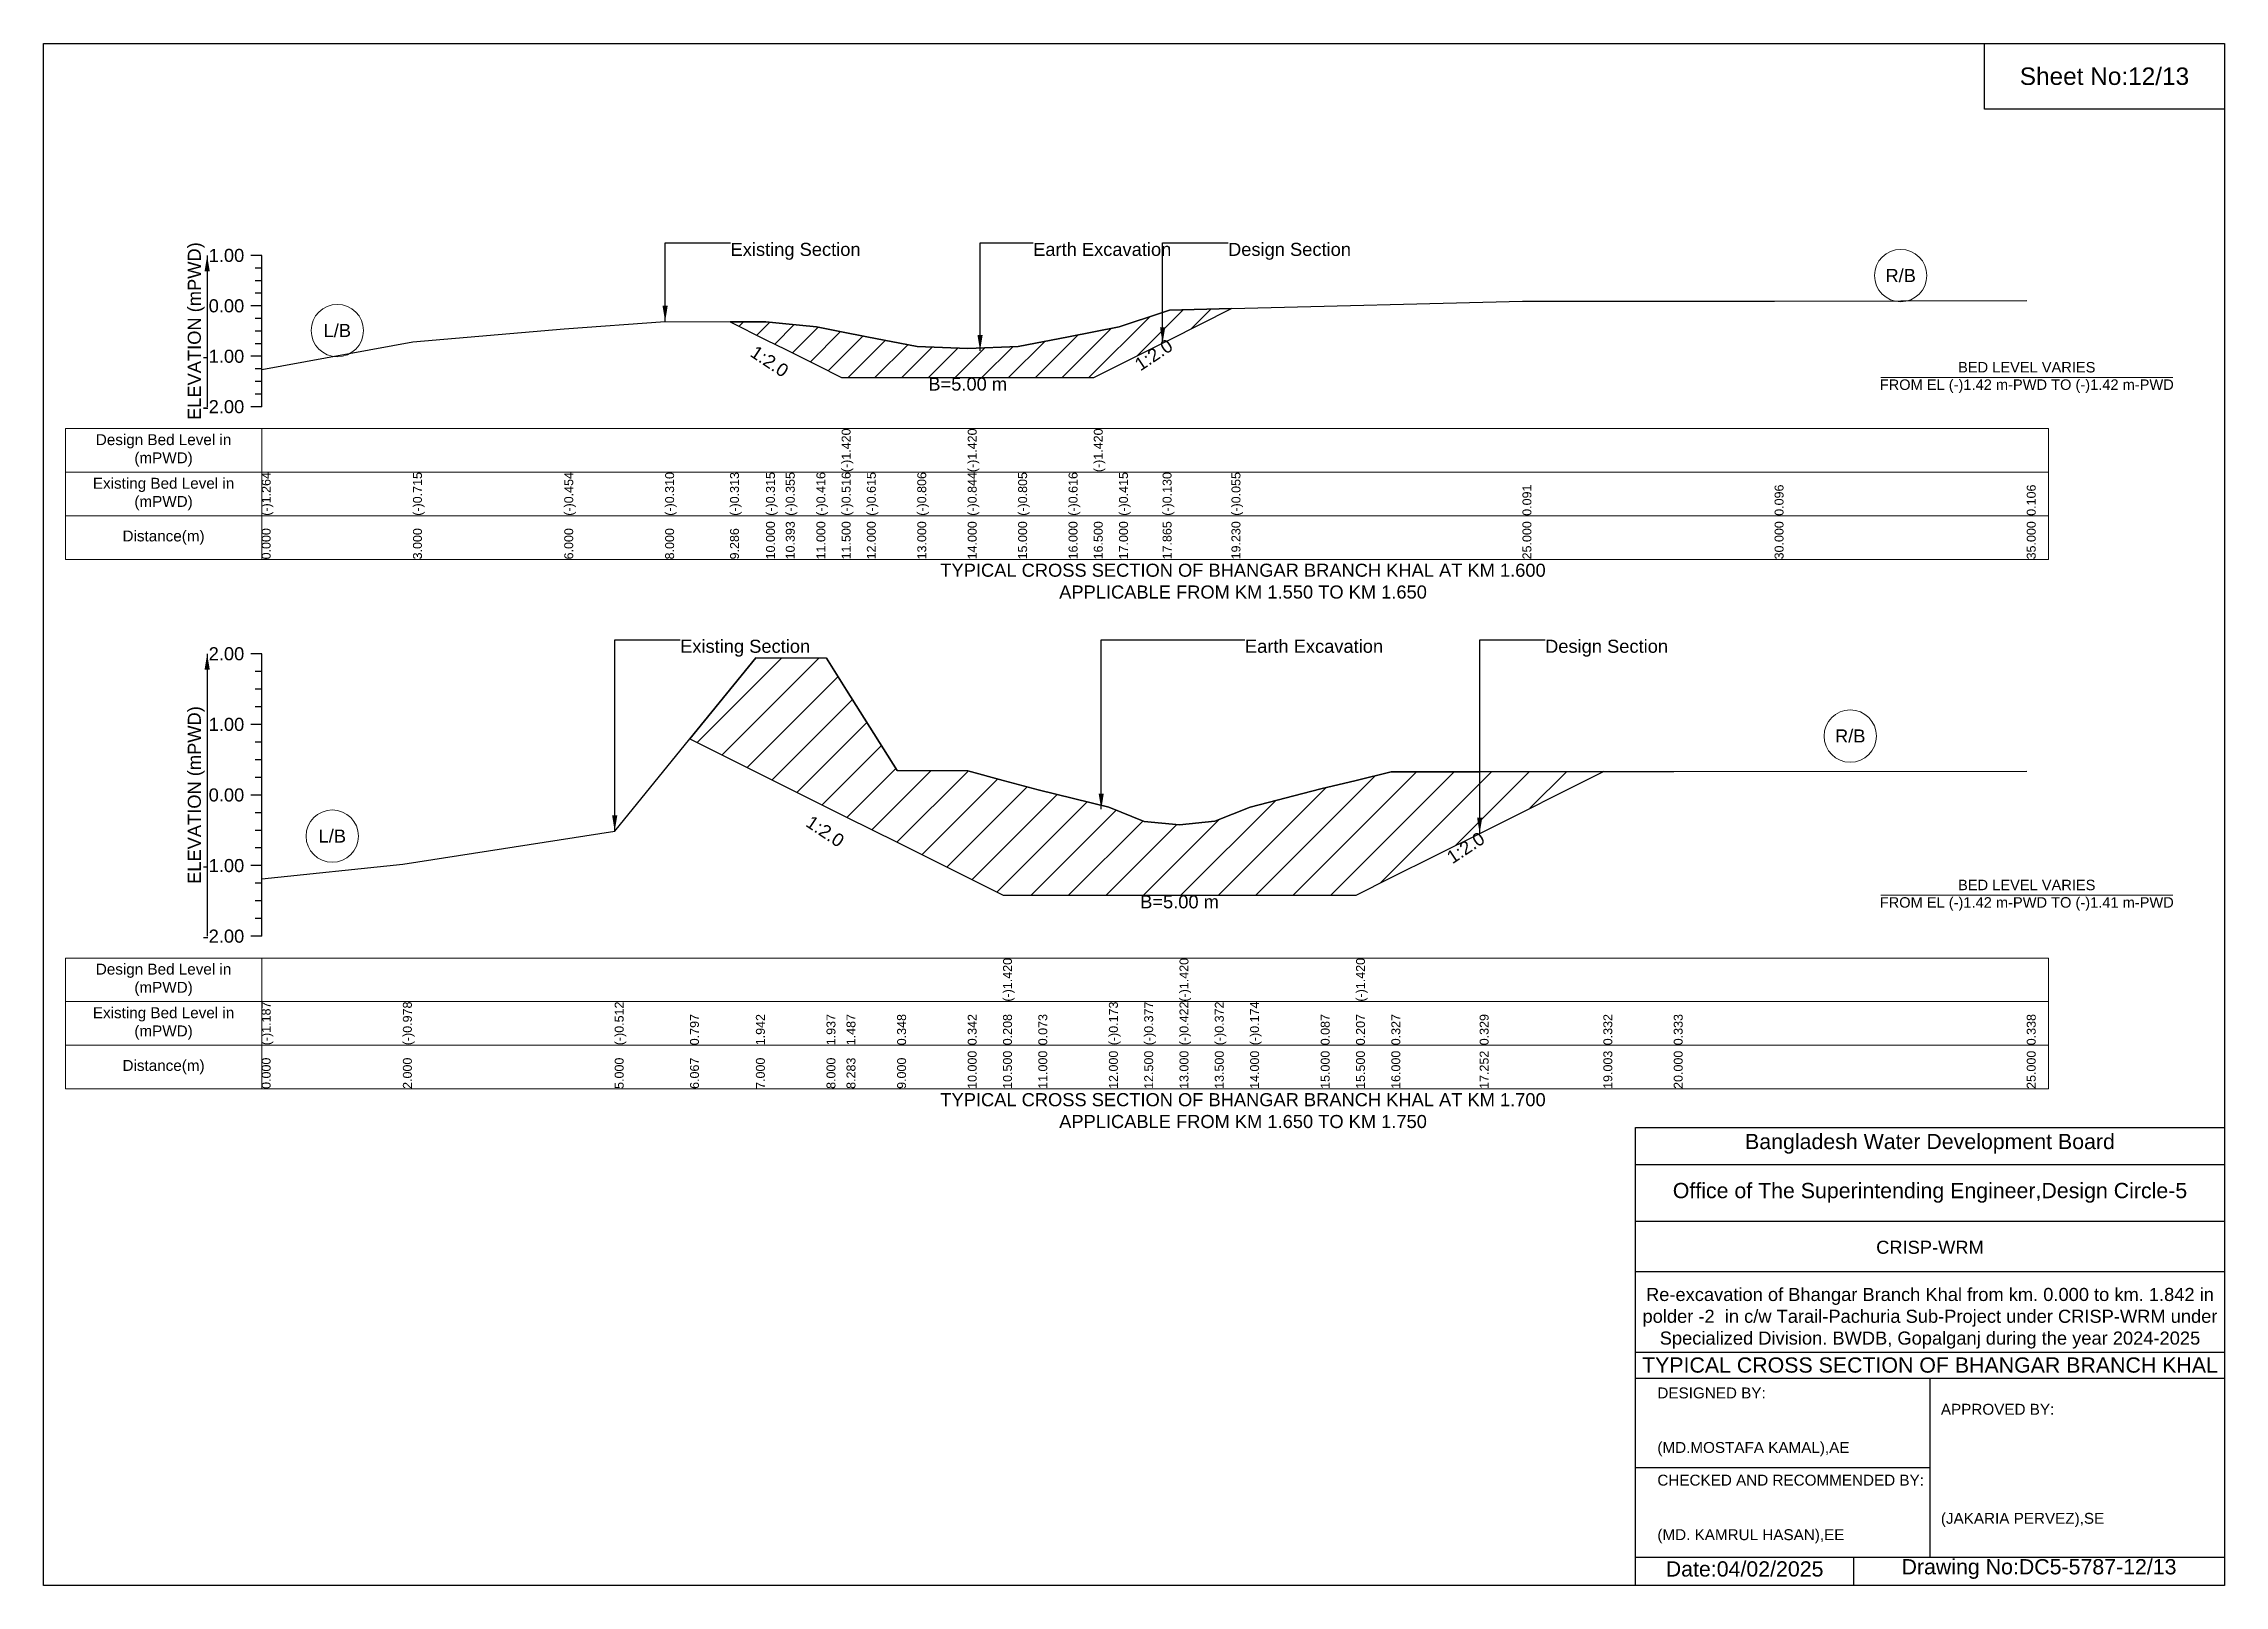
# Model space of a CAD drawing. Header units: inches. Extents: x 91000 to 238000, y -13637 to 0.
# Drawn here: x 210000 to 218000, y -5656 to 0 of the extents above; entities that cross this region are included whole.
import ezdxf

# ---------------------------------------------------------------- set-up
doc = ezdxf.new("R2010")
doc.units = ezdxf.units.IN
doc.header["$LTSCALE"] = 7
doc.header["$MEASUREMENT"] = 0
for name, color, linetype, lineweight in [('Cross section Data Border', 7, 'Continuous', 9), ('Cross Section Labels', 7, 'Continuous', 9), ('Existing_Bed_Level for Xsection', 7, 'Continuous', 25)]:
    doc.layers.add(name, color=color, linetype=linetype, lineweight=lineweight)
doc.styles.get("Standard").update_dxf_attribs({"font": 'arial.ttf'})
doc.dimstyles.get("Standard").update_dxf_attribs({"dimtxt": 0.18, "dimasz": 0.18, "dimexe": 0.18, "dimexo": 0.0625, "dimgap": 0.09, "dimtad": 0, "dimtih": 1, "dimtoh": 1, "dimdec": 4, "dimzin": 0, "dimdsep": 46, "dimtxsty": 'Standard', "dimcen": 0.09, "dimadec": 0, "dimazin": 0, "dimtfac": 1, "dimtdec": 4, "dimtofl": 0, "dimtmove": 0, "dimatfit": 3, "dimfxl": 1, "dimtolj": 1, "dimtzin": 0, "dimarcsym": 0})

msp = doc.modelspace()

# ---------------------------------------------------------------- texts
at = {"attachment_point": 5}
for s, insert, char_height in [('Sheet No:12/13', (217560, -120), 64), ('Bangladesh Water Development Board', (216920, -4036), 56), ('Office of The Superintending Engineer,Design Circle-5', (216920, -4216), 56)]:
    msp.add_mtext(s, dxfattribs=dict(at, insert=insert, char_height=char_height))
for s, insert, char_height, width, attachment_point in [('CRISP-WRM', (216920, -4416), 48, 2240, 5), ('Re-excavation of Bhangar Branch Khal from km. 0.000 to km. 1.842 in polder -2  in c/w Tarail-Pachuria Sub-Project under CRISP-WRM under Specialized Division. BWDB, Gopalganj during the year 2024-2025', (216920, -4676), 48, 2160, 5), ('TYPICAL CROSS SECTION OF BHANGAR BRANCH KHAL', (216920, -4848), 56, 2240, 5), ('DESIGNED BY:^J^J^J(MD.MOSTAFA KAMAL),AE', (215920, -5056), 40, 1120, 4), ('APPROVED BY:^J^J^J^J^J^J(JAKARIA PERVEZ),SE', (216960, -5216), 40, 1120, 4), ('CHECKED AND RECOMMENDED BY:^J^J^J(MD. KAMRUL HASAN),EE', (215920, -5376), 40, 1120, 4), ('Date:04/02/2025', (216240, -5596), 56, 1120, 5), ('Drawing No:DC5-5787-12/13', (217320, -5596), 56, 1760, 5)]:
    msp.add_mtext(s, dxfattribs=dict(insert=insert, char_height=char_height, width=width, attachment_point=attachment_point))
at = {"layer": 'Cross section Data Border', "char_height": 40, "width": 640, "attachment_point": 5}
for s, insert in [('Design Bed Level in (mPWD)', (210440, -1492.2)), ('Existing Bed Level in (mPWD)', (210440, -1652.2)), ('Distance(m)', (210440, -1812.2)), ('Design Bed Level in (mPWD)', (210440, -3434.6)), ('Existing Bed Level in (mPWD)', (210440, -3594.6)), ('Distance(m)', (210440, -3754.6))]:
    msp.add_mtext(s, dxfattribs=dict(at, insert=insert))
at = {"layer": 'Cross Section Labels'}
for s, insert, char_height, attachment_point in [('Existing Section', (212520, -730.9), 48, 1), ('Earth Excavation', (213630, -730.9), 48, 1), ('Design Section', (214345, -730.9), 48, 1), ('R/B', (216812.5, -851), 48, 5), ('L/B', (211077.5, -1052.7), 48, 5), ('BED LEVEL VARIES ^JFROM EL (-)1.42 m-PWD TO (-)1.42 m-PWD', (217275, -1224.9), 38.4, 5), ('B=5.00 m', (213390, -1224.9), 48, 2), ('TYPICAL CROSS SECTION OF BHANGAR BRANCH KHAL AT KM 1.600^JAPPLICABLE FROM KM 1.550 TO KM 1.650', (214400, -1972.2), 48, 5), ('Existing Section', (212335, -2186.8), 48, 1), ('Earth Excavation', (214407, -2186.8), 48, 1), ('Design Section', (215508.1, -2186.8), 48, 1), ('R/B', (216627.5, -2540.2), 48, 5), ('L/B', (211059, -2907.4), 48, 5), ('BED LEVEL VARIES ^JFROM EL (-)1.42 m-PWD TO (-)1.41 m-PWD', (217275, -3124.3), 38.4, 5), ('B=5.00 m', (214167, -3124.3), 48, 2), ('TYPICAL CROSS SECTION OF BHANGAR BRANCH KHAL AT KM 1.700^JAPPLICABLE FROM KM 1.650 TO KM 1.750', (214400, -3914.6), 48, 5)]:
    msp.add_mtext(s, dxfattribs=dict(at, insert=insert, char_height=char_height, attachment_point=attachment_point))
at = {"layer": 'Cross Section Labels', "char_height": 48, "attachment_point": 2}
for insert, rotation in [((212676.5, -1145.6), 326.30993), ((214058.8, -1121.7), 33.69007), ((212880.6, -2869.7), 326.30993), ((215203.4, -2929.9), 33.69007)]:
    msp.add_mtext('1:2.0', dxfattribs=dict(at, insert=insert, rotation=rotation))
at = {"layer": 'Existing_Bed_Level for Xsection', "rotation": 90}
for s, insert, char_height, attachment_point in [('ELEVATION (mPWD)', (210560, -1054.7), 48, 5), ('(-)1.420', (212927.5, -1572.2), 32.8, 1), ('(-)1.420', (213390, -1572.2), 32.8, 1), ('(-)1.420', (213852.5, -1572.2), 32.8, 1), ('(-)1.264', (210800, -1732.2), 32.8, 1), ('(-)0.715', (211355, -1732.2), 32.8, 1), ('(-)0.454', (211910, -1732.2), 32.8, 1), ('(-)0.310', (212280, -1732.2), 32.8, 1), ('(-)0.313', (212518, -1732.2), 32.8, 1), ('(-)0.315', (212650, -1732.2), 32.8, 1), ('(-)0.355', (212722.7, -1732.2), 32.8, 1), ('(-)0.416', (212835, -1732.2), 32.8, 1), ('(-)0.516', (212927.5, -1732.2), 32.8, 1), ('(-)0.615', (213020, -1732.2), 32.8, 1), ('(-)0.806', (213205, -1732.2), 32.8, 1), ('(-)0.844', (213390, -1732.2), 32.8, 1), ('(-)0.805', (213575, -1732.2), 32.8, 1), ('(-)0.616', (213760, -1732.2), 32.8, 1), ('(-)0.415', (213945, -1732.2), 32.8, 1), ('(-)0.130', (214105, -1732.2), 32.8, 1), ('(-)0.055', (214357.6, -1732.2), 32.8, 1), ('0.091', (215425, -1732.2), 32.8, 1), ('0.096', (216350, -1732.2), 32.8, 1), ('0.106', (217275, -1732.2), 32.8, 1), ('10.000', (212650, -1892.2), 32.8, 1), ('10.393', (212722.7, -1892.2), 32.8, 1), ('11.000', (212835, -1892.2), 32.8, 1), ('11.500', (212927.5, -1892.2), 32.8, 1), ('12.000', (213020, -1892.2), 32.8, 1), ('13.000', (213205, -1892.2), 32.8, 1), ('14.000', (213390, -1892.2), 32.8, 1), ('15.000', (213575, -1892.2), 32.8, 1), ('16.000', (213760, -1892.2), 32.8, 1), ('16.500', (213852.5, -1892.2), 32.8, 1), ('17.000', (213945, -1892.2), 32.8, 1), ('17.865', (214105, -1892.2), 32.8, 1), ('19.230', (214357.6, -1892.2), 32.8, 1), ('25.000', (215425, -1892.2), 32.8, 1), ('30.000', (216350, -1892.2), 32.8, 1), ('35.000', (217275, -1892.2), 32.8, 1), ('0.000', (210800, -1892.2), 32.8, 1), ('3.000', (211355, -1892.2), 32.8, 1), ('6.000', (211910, -1892.2), 32.8, 1), ('8.000', (212280, -1892.2), 32.8, 1), ('9.286', (212518, -1892.2), 32.8, 1), ('ELEVATION (mPWD)', (210560, -2756.6), 48, 5), ('(-)1.420', (213519.5, -3514.6), 32.8, 1), ('(-)1.420', (214167, -3514.6), 32.8, 1), ('(-)1.420', (214814.5, -3514.6), 32.8, 1), ('(-)1.187', (210800, -3674.6), 32.8, 1), ('(-)0.978', (211318, -3674.6), 32.8, 1), ('(-)0.512', (212095, -3674.6), 32.8, 1), ('(-)0.173', (213908, -3674.6), 32.8, 1), ('(-)0.377', (214037.5, -3674.6), 32.8, 1), ('(-)0.422', (214167, -3674.6), 32.8, 1), ('(-)0.372', (214296.5, -3674.6), 32.8, 1), ('(-)0.174', (214426, -3674.6), 32.8, 1), ('0.797', (212371.2, -3674.6), 32.8, 1), ('1.942', (212613, -3674.6), 32.8, 1), ('1.937', (212872, -3674.6), 32.8, 1), ('1.487', (212945.4, -3674.6), 32.8, 1), ('0.348', (213131, -3674.6), 32.8, 1), ('0.342', (213390, -3674.6), 32.8, 1), ('0.208', (213519.5, -3674.6), 32.8, 1), ('0.073', (213649, -3674.6), 32.8, 1), ('0.087', (214685, -3674.6), 32.8, 1), ('0.207', (214814.5, -3674.6), 32.8, 1), ('0.327', (214944, -3674.6), 32.8, 1), ('0.329', (215268.1, -3674.6), 32.8, 1), ('0.332', (215721.8, -3674.6), 32.8, 1), ('0.333', (215980, -3674.6), 32.8, 1), ('0.338', (217275, -3674.6), 32.8, 1), ('0.000', (210800, -3834.6), 32.8, 1), ('2.000', (211318, -3834.6), 32.8, 1), ('5.000', (212095, -3834.6), 32.8, 1), ('6.067', (212371.2, -3834.6), 32.8, 1), ('7.000', (212613, -3834.6), 32.8, 1), ('8.000', (212872, -3834.6), 32.8, 1), ('8.283', (212945.4, -3834.6), 32.8, 1), ('9.000', (213131, -3834.6), 32.8, 1), ('10.000', (213390, -3834.6), 32.8, 1), ('10.500', (213519.5, -3834.6), 32.8, 1), ('11.000', (213649, -3834.6), 32.8, 1), ('12.000', (213908, -3834.6), 32.8, 1), ('12.500', (214037.5, -3834.6), 32.8, 1), ('13.000', (214167, -3834.6), 32.8, 1), ('13.500', (214296.5, -3834.6), 32.8, 1), ('14.000', (214426, -3834.6), 32.8, 1), ('15.000', (214685, -3834.6), 32.8, 1), ('15.500', (214814.5, -3834.6), 32.8, 1), ('16.000', (214944, -3834.6), 32.8, 1), ('17.252', (215268.1, -3834.6), 32.8, 1), ('19.003', (215721.8, -3834.6), 32.8, 1), ('20.000', (215980, -3834.6), 32.8, 1), ('25.000', (217275, -3834.6), 32.8, 1)]:
    msp.add_mtext(s, dxfattribs=dict(at, insert=insert, char_height=char_height, attachment_point=attachment_point))
at = {"layer": 'Existing_Bed_Level for Xsection', "char_height": 48, "attachment_point": 6}
for s, insert in [('1.00', (210736, -777.2)), ('0.00', (210736, -962.2)), ('-1.00', (210736, -1147.2)), ('-2.00', (210736, -1332.2)), ('2.00', (210736, -2238.6)), ('1.00', (210736, -2497.6)), ('0.00', (210736, -2756.6)), ('-1.00', (210736, -3015.6)), ('-2.00', (210736, -3274.6))]:
    msp.add_mtext(s, dxfattribs=dict(at, insert=insert))

# ---------------------------------------------------------------- hatches: boundary and pattern name
at = {"layer": 'Existing_Bed_Level for Xsection'}
h = msp.add_hatch(dxfattribs=at)
h.set_pattern_fill('ANSI31', color=256, scale=555, style=0)
h.paths.add_polyline_path([(212518, -1020.1), (212650, -1086.1), (212722.7, -1122.5), (212835, -1178.6), (212927.5, -1224.9), (213020, -1224.9), (213205, -1224.9), (213390, -1224.9), (213575, -1224.9), (213760, -1224.9), (213852.5, -1224.9), (213945, -1178.6), (214105, -1098.6), (214130, -1086.1), (214357.6, -972.3), (214130, -978.1), (214105, -986.3), (213945, -1038.9), (213852.5, -1057.5), (213760, -1076.1), (213575, -1111.1), (213390, -1118.3), (213205, -1111.3), (213020, -1075.9), (212927.5, -1057.5), (212835, -1039.1), (212722.7, -1027.8), (212650, -1020.4)])
h = msp.add_hatch(dxfattribs=at)
h.set_pattern_fill('ANSI31', color=256, scale=777, style=0)
h.paths.add_polyline_path([(212371.2, -2550.2), (212613, -2671.1), (212872, -2800.6), (212945.4, -2837.3), (213131, -2930.1), (213390, -3059.6), (213519.5, -3124.3), (213649, -3124.3), (213908, -3124.3), (214037.5, -3124.3), (214167, -3124.3), (214296.5, -3124.3), (214426, -3124.3), (214685, -3124.3), (214814.5, -3124.3), (214944, -3059.6), (215268.1, -2897.5), (215721.8, -2670.7), (215268.1, -2671.4), (214944, -2671.9), (214814.5, -2703), (214685, -2734), (214426, -2801.6), (214296.5, -2852.9), (214167, -2865.9), (214037.5, -2854.2), (213908, -2801.4), (213649, -2737.7), (213519.5, -2702.8), (213390, -2668), (213131, -2666.4), (212945.4, -2371.5), (212872, -2254.9), (212613, -2253.6)])

# ---------------------------------------------------------------- linework, layer by layer
for points in [[(210000, 0), (218000, 0), (218000, -5656), (210000, -5656)], [(217120, 0), (218000, 0), (218000, -240), (217120, -240)]]:
    msp.add_lwpolyline(points, close=True)
for points in [[(215840, -5656), (215840, -3976), (218000, -3976)], [(215840, -4112), (218000, -4112)], [(215840, -4320), (218000, -4320)], [(215840, -4504), (218000, -4504)], [(215840, -4800), (218000, -4800)], [(215840, -4896), (218000, -4896)], [(216920, -4896), (216920, -5552)], [(215840, -5224), (216920, -5224)], [(215840, -5552), (218000, -5552)], [(216640, -5552), (216640, -5656)]]:
    msp.add_lwpolyline(points)
at = {"layer": 'Cross section Data Border'}
for points in [[(210080, -1412.2), (217355, -1412.2), (217355, -1892.2), (210080, -1892.2)], [(210080, -3354.6), (217355, -3354.6), (217355, -3834.6), (210080, -3834.6)]]:
    msp.add_lwpolyline(points, close=True, dxfattribs=at)
for points in [[(210800, -1412.2), (210800, -1892.2)], [(210080, -1572.2), (217355, -1572.2)], [(210080, -1732.2), (217355, -1732.2)], [(210800, -3354.6), (210800, -3834.6)], [(210080, -3514.6), (217355, -3514.6)], [(210080, -3674.6), (217355, -3674.6)]]:
    msp.add_lwpolyline(points, dxfattribs=at)
at = {"layer": 'Cross Section Labels'}
for points in [[(216739.2, -1224.9), (217810.8, -1224.9)], [(216739.2, -3124.3), (217810.8, -3124.3)]]:
    msp.add_lwpolyline(points, dxfattribs=at)
for centre in [(216812.5, -851), (211077.5, -1052.7), (216627.5, -2540.2), (211059, -2907.4)]:
    msp.add_circle(centre, 96, dxfattribs=at)
at = {"layer": 'Existing_Bed_Level for Xsection'}
for points in [[(210800, -777.2), (210760, -777.2)], [(210800, -1332.2), (210800, -1147.2), (210800, -962.2), (210800, -777.2)], [(210800, -823.4), (210776, -823.4)], [(210800, -869.7), (210776, -869.7)], [(210800, -915.9), (210776, -915.9)], [(210800, -1196), (211355, -1094.4), (211910, -1046.2), (212280, -1019.5), (212518, -1020.1), (212650, -1020.4), (212722.7, -1027.8), (212835, -1039.1), (212927.5, -1057.5), (212927.5, -1057.5), (213020, -1075.9), (213205, -1111.3), (213390, -1118.3), (213390, -1118.3), (213575, -1111.1), (213760, -1076.1), (213852.5, -1057.5), (213852.5, -1057.5), (213945, -1038.9), (214105, -986.3), (214130, -978.1), (214357.6, -972.3), (215425, -945.3), (216350, -944.4), (217275, -942.5)], [(210800, -962.2), (210760, -962.2)], [(210800, -1008.4), (210776, -1008.4)], [(210800, -1054.7), (210776, -1054.7)], [(210800, -1100.9), (210776, -1100.9)], [(210800, -1147.2), (210760, -1147.2)], [(210800, -1193.4), (210776, -1193.4)], [(210800, -1239.7), (210776, -1239.7)], [(210800, -1332.2), (210760, -1332.2)], [(210800, -1285.9), (210776, -1285.9)], [(210800, -2238.6), (210760, -2238.6)], [(210800, -3274.6), (210800, -3015.6), (210800, -2756.6), (210800, -2497.6), (210800, -2238.6)], [(210800, -2303.3), (210776, -2303.3)], [(210800, -3064), (211318, -3009.9), (212095, -2889.2), (212371.2, -2550.2), (212613, -2253.6), (212872, -2254.9), (212945.4, -2371.5), (213131, -2666.4), (213390, -2668), (213519.5, -2702.8), (213519.5, -2702.8), (213649, -2737.7), (213908, -2801.4), (214037.5, -2854.2), (214167, -2865.9), (214167, -2865.9), (214296.5, -2852.9), (214426, -2801.6), (214685, -2734), (214814.5, -2703), (214814.5, -2703), (214944, -2671.9), (215268.1, -2671.4), (215721.8, -2670.7), (215980, -2670.3), (217275, -2669)], [(210800, -2368.1), (210776, -2368.1)], [(210800, -2432.8), (210776, -2432.8)], [(210800, -2497.6), (210760, -2497.6)], [(210800, -2562.3), (210776, -2562.3)], [(210800, -2627.1), (210776, -2627.1)], [(210800, -2691.8), (210776, -2691.8)], [(210800, -2756.6), (210760, -2756.6)], [(210800, -2821.3), (210776, -2821.3)], [(210800, -2886.1), (210776, -2886.1)], [(210800, -2950.8), (210776, -2950.8)], [(210800, -3015.6), (210760, -3015.6)], [(210800, -3080.3), (210776, -3080.3)], [(210800, -3145.1), (210776, -3145.1)], [(210800, -3274.6), (210760, -3274.6)], [(210800, -3209.8), (210776, -3209.8)]]:
    msp.add_lwpolyline(points, dxfattribs=at)
for points in [[(212518, -1020.1), (212518, -1020.1), (212650, -1086.1), (212722.7, -1122.5), (212835, -1178.6), (212927.5, -1224.9), (212927.5, -1224.9), (213020, -1224.9), (213205, -1224.9), (213390, -1224.9), (213390, -1224.9), (213575, -1224.9), (213760, -1224.9), (213852.5, -1224.9), (213852.5, -1224.9), (213945, -1178.6), (214105, -1098.6), (214130, -1086.1), (214357.6, -972.3), (214130, -978.1), (214105, -986.3), (213945, -1038.9), (213852.5, -1057.5), (213852.5, -1057.5), (213760, -1076.1), (213575, -1111.1), (213390, -1118.3), (213390, -1118.3), (213205, -1111.3), (213020, -1075.9), (212927.5, -1057.5), (212927.5, -1057.5), (212835, -1039.1), (212722.7, -1027.8), (212650, -1020.4), (212518, -1020.1)], [(212371.2, -2550.2), (212371.2, -2550.2), (212613, -2671.1), (212872, -2800.6), (212945.4, -2837.3), (213131, -2930.1), (213390, -3059.6), (213519.5, -3124.3), (213519.5, -3124.3), (213649, -3124.3), (213908, -3124.3), (214037.5, -3124.3), (214167, -3124.3), (214167, -3124.3), (214296.5, -3124.3), (214426, -3124.3), (214685, -3124.3), (214814.5, -3124.3), (214814.5, -3124.3), (214944, -3059.6), (215268.1, -2897.5), (215721.8, -2670.7), (215721.8, -2670.7), (215721.8, -2670.7), (215268.1, -2671.4), (214944, -2671.9), (214814.5, -2703), (214814.5, -2703), (214685, -2734), (214426, -2801.6), (214296.5, -2852.9), (214167, -2865.9), (214167, -2865.9), (214037.5, -2854.2), (213908, -2801.4), (213649, -2737.7), (213519.5, -2702.8), (213519.5, -2702.8), (213390, -2668), (213131, -2666.4), (212945.4, -2371.5), (212872, -2254.9), (212613, -2253.6), (212371.2, -2550.2)]]:
    msp.add_lwpolyline(points, close=True, dxfattribs=at)

msp.set_redraw_order([(e.dxf.handle, doc.entitydb.next_handle()) for e in msp.query("TEXT MTEXT ATTDEF DIMENSION ARC_DIMENSION")])  # texts and dimensions are drawn at this point

# ---------------------------------------------------------------- leaders
at = {"layer": 'Cross Section Labels', "annotation_type": 0, "has_hookline": 1, "hookline_direction": 0}
for points, text_width in [([(212280, -1019.5), (212280, -730.9), (212519.9, -730.9)], 467.2), ([(213435.3, -1126.7), (213435.3, -730.9), (213629.9, -730.9)], 497), ([(214105, -1098.6), (214105, -730.9), (214345, -730.9)], 441.2), ([(212095, -2889.2), (212095, -2186.8), (212334.9, -2186.8)], 467.2), ([(213879.8, -2808.7), (213879.8, -2186.8), (214406.9, -2186.8)], 497), ([(215268.1, -2897.5), (215268.1, -2186.8), (215508, -2186.8)], 441.2)]:
    msp.add_leader(points, dimstyle='Standard', override={"dimasz": 57.6}, dxfattribs=dict(at, text_width=text_width))
at = {"layer": 'Existing_Bed_Level for Xsection'}
for points in [[(210600, -777.2), (210600, -1332.2)], [(210600, -2238.6), (210600, -3274.6)]]:
    msp.add_leader(points, dimstyle='Standard', override={"dimasz": 57.6}, dxfattribs=at)

doc.saveas('drawing.dxf')
